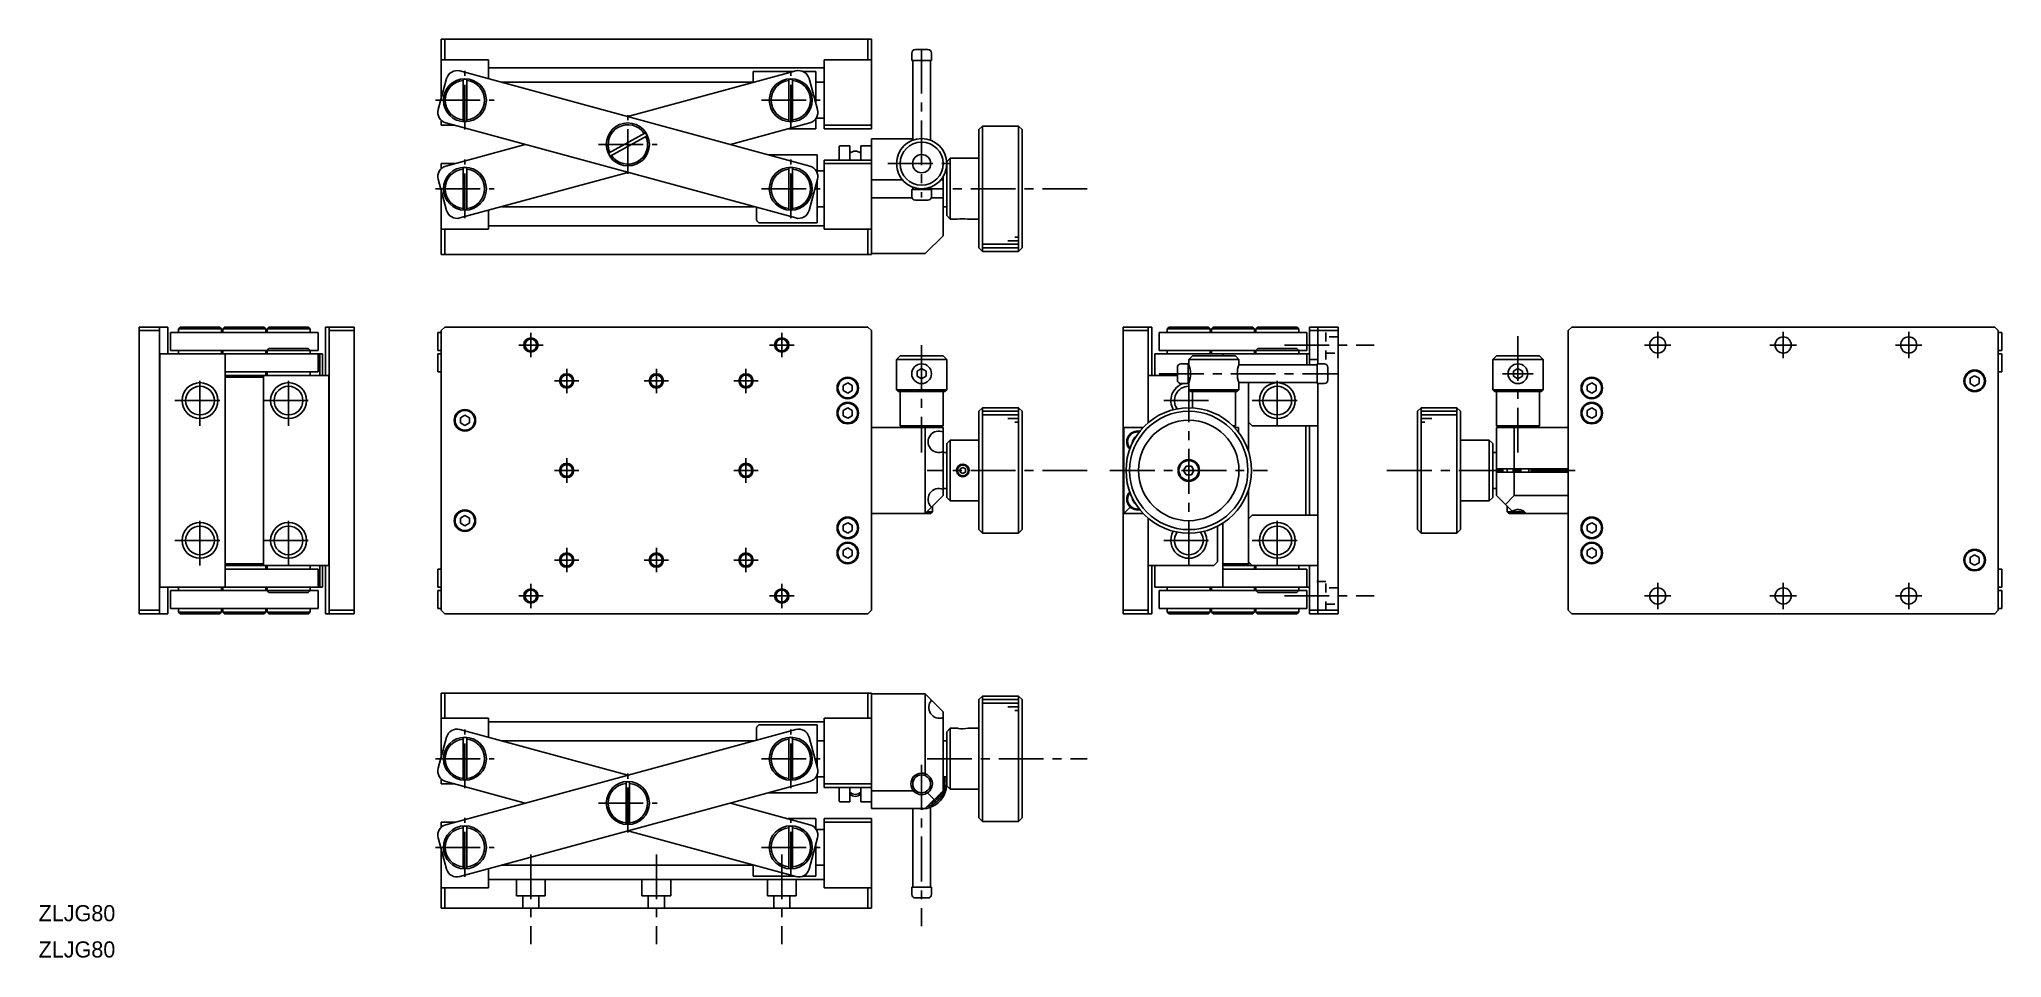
# Model space of a CAD drawing. Extents: x -145 to 402, y 7 to 263.
import ezdxf

# ---------------------------------------------------------------- set-up
doc = ezdxf.new("R2010")
doc.units = 0
doc.header["$LTSCALE"] = 10
for name, pattern in [('CENTER', [2, 1.25, -0.25, 0.25, -0.25]), ('DASHED', [3.5, 2, -1.5]), ('DOT', [0.5, 0.25, -0.25])]:
    doc.linetypes.add(name, pattern=pattern)
doc.layers.get('0').update_dxf_attribs({"linetype": 'CONTINUOUS'})
doc.layers.add('1', color=7, linetype='CONTINUOUS')
doc.layers.add('CENTER', color=1, linetype='CENTER')
doc.styles.get("Standard").update_dxf_attribs({"font": 'FGP教科書体NT-M'})

msp = doc.modelspace()

# ---------------------------------------------------------------- texts
at = {"layer": '1', "color": 7}
for p in [(-145.138667, 16.996875), (-145.138667, 6.886868)]:
    msp.add_text('ZLJG80', height=4.5, dxfattribs=at).set_placement(p)

# ---------------------------------------------------------------- blocks, each defined once
blk = doc.blocks.new('AID1622')
at = {"layer": '1', "color": 9, "linetype": 'DOT'}
for p, q in [((211.689674, 181.728476), (209.389674, 181.728476)), ((213.889674, 173.728476), (213.889674, 181.728476)), ((217.389674, 179.978476), (213.889674, 179.978476)), ((213.889674, 175.478476), (217.389674, 175.478476)), ((209.389674, 173.728476), (213.889674, 173.728476)), ((213.889674, 111.728476), (209.389674, 111.728476)), ((213.889674, 103.728476), (213.889674, 111.728476)), ((217.389674, 109.978476), (213.889674, 109.978476)), ((213.889674, 105.478476), (217.389674, 105.478476)), ((209.389674, 103.728476), (211.689674, 103.728476))]:
    blk.add_line(p, q, dxfattribs=at)

# ---------------------------------------------------------------- linework, layer by layer
at = {"color": 7, "linetype": 'CONTINUOUS'}
for p, q in [((-32.821806, 263.008617), (87.178194, 263.008617)), ((87.178194, 263.008617), (87.178194, 238.008617)), ((-19.621806, 257.308617), (-32.821806, 257.308617)), ((-19.621806, 251.987227), (-19.621806, 257.308617)), ((87.178194, 257.308617), (73.978194, 257.308617)), ((73.978194, 238.008617), (73.978194, 257.308617)), ((99.428194, 260.12829), (102.928194, 260.12829)), ((-33.674316, 243.370418), (-31.314444, 252.05552)), ((-27.632785, 254.163931), (70.026365, 227.628474)), ((-26.721806, 251.902738), (-26.721806, 240.114495)), ((-25.721806, 240.114495), (-25.721806, 251.902738)), ((19.230221, 241.430575), (66.093243, 254.16393)), ((64.182264, 240.114495), (64.182264, 251.902738)), ((65.182264, 240.114495), (65.182264, 251.902738)), ((66.093244, 213.153303), (-31.565906, 239.68876)), ((24.156552, 236.933064), (13.822722, 231.260796)), ((24.637733, 236.056443), (14.303903, 230.384175)), ((70.026364, 239.68876), (47.833468, 233.658617)), ((63.842889, 238.008617), (71.682264, 238.008617)), ((-31.565906, 227.628474), (-9.37301, 233.658617)), ((72.082264, 230.808617), (58.322399, 230.808617)), ((78.178194, 229.308617), (78.178194, 233.008617)), ((81.178194, 229.308617), (81.178194, 233.308617)), ((84.178194, 229.308617), (84.178194, 233.308617)), ((87.178194, 235.208617), (87.178194, 203.008617)), ((19.230229, 225.886687), (-27.632785, 213.153304)), ((-26.721806, 215.414495), (-26.721806, 227.202738)), ((-25.721806, 215.414495), (-25.721806, 227.202738)), ((64.182264, 227.202738), (64.182264, 215.414495)), ((65.182264, 215.414495), (65.182264, 227.202738)), ((73.978194, 229.308617), (73.978194, 210.008617)), ((107.178194, 224.703065), (107.178194, 208.208617)), ((108.178194, 213.808617), (108.178194, 228.808617)), ((-31.314443, 215.261713), (-33.674316, 223.946815)), ((-19.621806, 215.330007), (-19.621806, 210.008617)), ((-16.020201, 216.308617), (54.480659, 216.308617)), ((-32.821806, 210.008617), (-19.621806, 210.008617)), ((73.978194, 210.008617), (87.178194, 210.008617)), ((87.178194, 203.008617), (-32.821806, 203.008617)), ((-109.110755, 182.728476), (-117.110755, 182.728476)), ((-117.110755, 102.728476), (-117.110755, 182.728476)), ((-111.410755, 182.728476), (-111.410755, 102.728476)), ((-108.371034, 181.228476), (-67.150475, 181.228476)), ((-82.260755, 182.728476), (-93.260755, 182.728476)), ((-65.110755, 182.728476), (-57.110755, 182.728476)), ((-64.110755, 102.728476), (-64.110755, 182.728476)), ((-57.110755, 182.728476), (-57.110755, 102.728476)), ((-33.779282, 181.228476), (-32.821806, 181.228476)), ((165.389674, 182.728476), (157.389674, 182.728476)), ((157.389674, 102.728476), (157.389674, 182.728476)), ((164.389674, 182.728476), (164.389674, 156.09111)), ((167.429395, 181.228476), (208.649953, 181.228476)), ((194.039674, 182.228476), (182.039674, 182.228476)), ((182.539674, 182.728476), (193.539674, 182.728476)), ((209.389674, 182.728476), (217.389674, 182.728476)), ((211.689674, 172.478476), (211.689674, 182.728476)), ((217.389674, 182.728476), (217.389674, 102.728476)), ((401.501144, 181.228476), (402.45862, 181.228476)), ((-65.910755, 175.228476), (-111.410755, 175.228476)), ((-67.150475, 176.228476), (-108.371034, 176.228476)), ((-33.779282, 175.228476), (-32.821806, 175.228476)), ((209.389674, 175.228476), (166.189674, 175.228476)), ((166.189674, 169.228476), (166.189674, 175.228476)), ((208.649953, 176.228476), (167.429395, 176.228476)), ((402.45862, 176.228476), (401.501144, 176.228476)), ((401.501144, 175.228476), (402.458621, 175.228476)), ((-67.150475, 170.228476), (-93.110755, 170.228476)), ((-32.821806, 170.228476), (-33.779282, 170.228476)), ((175.509347, 166.978476), (175.509347, 172.478476)), ((189.671625, 172.228504), (189.689674, 172.278476)), ((-93.110755, 169.228476), (-64.110755, 169.228476)), ((192.389674, 167.228476), (192.389674, 147.959155)), ((211.689674, 102.728476), (211.689674, 166.978476)), ((117.178194, 126.228476), (117.178194, 159.228476)), ((239.501144, 159.228476), (239.501144, 126.228476)), ((240.501144, 160.228476), (240.501144, 125.228476)), ((250.501144, 125.228476), (250.501144, 160.228476)), ((251.501144, 159.228476), (251.501144, 126.228476)), ((87.178194, 154.728476), (107.178194, 154.728476)), ((107.178194, 135.728476), (107.178194, 154.728476)), ((162.951935, 154.728476), (157.589674, 154.728476)), ((261.501144, 154.728476), (281.501144, 154.728476)), ((261.501144, 135.728476), (261.501144, 154.728476)), ((108.178194, 135.228476), (108.178194, 150.228476)), ((259.501144, 134.228476), (259.501144, 151.228476)), ((260.501144, 150.228476), (260.501144, 135.228476)), ((112.678194, 143.594501), (111.928194, 143.161489)), ((113.428194, 143.161489), (112.678194, 143.594501)), ((113.428194, 142.295463), (113.428194, 143.161489)), ((177.13305, 142.728476), (176.411362, 143.978476)), ((176.411362, 141.478476), (177.13305, 142.728476)), ((281.501144, 143.228476), (261.501144, 143.228476)), ((192.389674, 116.228476), (192.389674, 137.497797)), ((261.501144, 142.228476), (281.501144, 142.228476)), ((107.178194, 135.728476), (102.178194, 130.728476)), ((261.501144, 135.728476), (265.878107, 131.351513)), ((103.678194, 130.728476), (87.178194, 130.728476)), ((164.389674, 129.365841), (164.389674, 102.728476)), ((281.501144, 130.728476), (265.001144, 130.728476)), ((-64.110755, 116.228476), (-93.110755, 116.228476)), ((-93.110755, 115.228476), (-67.150475, 115.228476)), ((-33.779282, 115.228476), (-32.821806, 115.228476)), ((166.189674, 110.228476), (166.189674, 116.228476)), ((211.689674, 116.228476), (185.189674, 116.228476)), ((208.649953, 115.228476), (185.189674, 115.228476)), ((-111.410755, 110.228476), (-65.910755, 110.228476)), ((-32.821806, 110.228476), (-33.779282, 110.228476)), ((166.189674, 110.228476), (209.389674, 110.228476)), ((402.458621, 110.228476), (401.501144, 110.228476)), ((-108.371034, 109.228476), (-67.150475, 109.228476)), ((-67.150475, 104.228476), (-108.371034, 104.228476)), ((-33.779282, 109.228476), (-32.821806, 109.228476)), ((167.429395, 109.228476), (208.649953, 109.228476)), ((208.649953, 104.228476), (167.429395, 104.228476)), ((401.501144, 109.228476), (402.458621, 109.228476)), ((402.458621, 104.228476), (401.501144, 104.228476)), ((-109.110755, 102.728476), (-117.110755, 102.728476)), ((-65.110755, 102.728476), (-57.110755, 102.728476)), ((165.389674, 102.728476), (157.389674, 102.728476)), ((209.389674, 102.728476), (217.389674, 102.728476)), ((-32.821806, 80.618332), (87.178194, 80.618332)), ((87.178194, 80.618332), (87.178194, 48.418332)), ((102.178194, 80.418332), (107.178194, 75.418332)), ((102.178194, 57.60962), (102.178194, 80.418332)), ((-19.621806, 73.618332), (-32.821806, 73.618332)), ((-19.621806, 73.618332), (-19.621806, 68.296942)), ((72.082264, 71.818332), (55.808145, 71.818332)), ((87.178194, 73.618332), (73.978194, 73.618332)), ((73.978194, 54.318332), (73.978194, 73.618332)), ((107.178194, 53.418332), (107.178194, 75.418332)), ((-31.314444, 68.365236), (-33.674316, 59.680133)), ((66.093243, 70.473645), (-31.565906, 43.938189)), ((19.230229, 57.740261), (-27.632785, 70.473646)), ((-26.721806, 56.424211), (-26.721806, 68.212453)), ((-25.721806, 56.424211), (-25.721806, 68.212453)), ((54.480659, 67.318332), (-16.020201, 67.318332)), ((64.182264, 68.212453), (64.182264, 56.424211)), ((65.182264, 56.424211), (65.182264, 68.212453)), ((72.134774, 59.680133), (69.774902, 68.365236)), ((-31.565906, 55.998475), (-9.37301, 49.968332)), ((-27.632785, 29.463019), (70.026364, 55.998475)), ((18.730229, 44.074211), (18.730229, 55.862453)), ((19.730229, 44.074211), (19.730229, 55.862453)), ((70.026364, 43.938189), (47.833468, 49.968332)), ((87.178194, 53.418332), (99.553386, 53.418332)), ((102.178194, 48.418332), (107.178194, 53.418332)), ((73.978194, 45.618332), (73.978194, 26.318332)), ((87.178194, 45.618332), (87.178194, 20.618332)), ((-33.674316, 40.256531), (-31.314444, 31.571428)), ((-26.721806, 31.724211), (-26.721806, 43.512453)), ((-25.721806, 31.724211), (-25.721806, 43.512453)), ((19.230229, 42.196403), (66.093243, 29.463019)), ((64.182264, 31.724211), (64.182264, 43.512453)), ((65.182264, 31.724211), (65.182264, 43.512453)), ((69.774902, 31.571428), (72.134774, 40.256531)), ((-19.621806, 31.639722), (-19.621806, 26.318332)), ((54.182264, 29.618332), (65.521639, 29.618332)), ((68.102132, 29.618332), (71.682264, 29.618332)), ((-32.821806, 26.318332), (-19.621806, 26.318332)), ((73.978194, 26.318332), (87.178194, 26.318332)), ((87.178194, 20.618332), (-32.821806, 20.618332))]:
    msp.add_line(p, q, dxfattribs=at)
at = {"color": 3, "linetype": 'CONTINUOUS'}
for p, q in [((113.934043, 212.848287), (114.178189, 212.808617)), ((118.178194, 205.808617), (128.178194, 205.808617)), ((118.178194, 204.808617), (128.178194, 204.808617)), ((125.178194, 206.808617), (128.178194, 206.808617)), ((127.178194, 207.808617), (128.178194, 207.808617)), ((128.178194, 159.228476), (118.178194, 159.228476)), ((250.501144, 159.228476), (240.501144, 159.228476)), ((128.178194, 158.228476), (118.178194, 158.228476)), ((128.178194, 157.228476), (125.178194, 157.228476)), ((128.178194, 156.228476), (127.178194, 156.228476)), ((250.501144, 158.228476), (240.501144, 158.228476)), ((243.501144, 157.228476), (240.501144, 157.228476)), ((241.501144, 156.228476), (240.501144, 156.228476)), ((128.178194, 78.818332), (118.178194, 78.818332)), ((128.178194, 77.818332), (118.178194, 77.818332)), ((128.178194, 76.818332), (125.178194, 76.818332)), ((128.178194, 75.818332), (127.178194, 75.818332))]:
    msp.add_line(p, q, dxfattribs=at)
at = {"color": 3, "linetype": 'DASHED'}
for p, q in [((-11.821806, 28.618332), (-11.821806, 24.118332)), ((-3.821806, 24.118332), (-3.821806, 28.618332)), ((23.178194, 28.618332), (23.178194, 24.118332)), ((31.178194, 24.118332), (31.178194, 28.618332)), ((58.178194, 28.618332), (58.178194, 24.118332)), ((66.178194, 24.118332), (66.178194, 28.618332)), ((-11.821806, 24.118332), (-7.821806, 24.118332)), ((-10.071806, 24.118332), (-10.071806, 20.618332)), ((-7.821806, 24.118332), (-3.821806, 24.118332)), ((-5.571806, 20.618332), (-5.571806, 24.118332)), ((23.178194, 24.118332), (27.178194, 24.118332)), ((24.928194, 24.118332), (24.928194, 20.618332)), ((27.178194, 24.118332), (31.178194, 24.118332)), ((29.428194, 20.618332), (29.428194, 24.118332)), ((58.178194, 24.118332), (62.178194, 24.118332)), ((59.928194, 24.118332), (59.928194, 20.618332)), ((62.178194, 24.118332), (66.178194, 24.118332)), ((64.428194, 20.618332), (64.428194, 24.118332))]:
    msp.add_line(p, q, dxfattribs=at)
at = {"color": 3, "linetype": 'CONTINUOUS'}
for centre, radius in [((-7.821806, 177.728476), 2), ((62.178194, 177.728476), 2), ((2.178194, 167.728476), 2), ((27.178194, 167.728476), 2), ((52.178194, 167.728476), 2), ((2.178194, 142.728476), 2), ((52.178194, 142.728476), 2), ((2.178194, 117.728476), 2), ((27.178194, 117.728476), 2), ((52.178194, 117.728476), 2), ((-7.821806, 107.728476), 2), ((62.178194, 107.728476), 2), ((101.178194, 55.318332), 2.5)]:
    msp.add_circle(centre, radius, dxfattribs=at)
at = {"color": 7, "linetype": 'CONTINUOUS'}
for centre, radius in [((101.178194, 169.728476), 2.75), ((267.501144, 169.728476), 2.75), ((200.389674, 162.228476), 5), ((101.178194, 55.318332), 2.5)]:
    msp.add_circle(centre, radius, dxfattribs=at)
for centre, radius, start, end in [((82.678194, 229.541333), 2.25, 48.189685, 131.810315), ((105.978194, 150.728476), 3, 66.421822, 293.578178), ((161.389674, 150.728476), 2.75, 80.352783, 221.198378), ((112.678418, 142.728695), 1.750219, 178.494069, 269.99143), ((112.678193, 142.728439), 1.75, 358.48653, 178.48408), ((112.67796, 142.728716), 1.75024, 270.008929, 358.476183), ((105.978194, 134.728476), 3, 66.421822, 227.70195), ((161.389674, 134.728476), 3, 136.234031, 282.214808), ((175.689674, 123.228476), 4, 144.765582, 35.234418), ((106.178194, 76.618332), 3, 137.70195, 289.471221), ((101.178194, 55.318332), 3, 233.130102, 60), ((101.178194, 55.318332), 7, 260.303679, 16.60155)]:
    msp.add_arc(centre, radius, start, end, dxfattribs=at)
at = {"color": 3, "linetype": 'CONTINUOUS'}
for centre, radius, start, end in [((112.676625, 204.457306), 8.484673, 81.477438, 100.172005), ((112.678418, 142.728695), 1.500219, 178.494069, 269.99143), ((112.678193, 142.728439), 1.5, 358.48653, 178.48408), ((112.67796, 142.728716), 1.50024, 270.008929, 358.476183), ((112.67978, 79.168658), 8.4837, 261.48019, 280.173068), ((101.178194, 55.318332), 3, 60, 233.130102), ((101.178194, 55.318332), 3, 300.631733, 302.752676)]:
    msp.add_arc(centre, radius, start, end, dxfattribs=at)
at = {"color": 3, "linetype": 'DASHED'}
msp.add_arc((267.501144, 128.828476), 2.999995, 39.296559, 122.752655, dxfattribs=at)
at = {"layer": '1', "color": 7, "linetype": 'CONTINUOUS'}
for p, q in [((-32.821806, 257.308617), (-32.821806, 263.008617)), ((-31.821806, 263.008617), (-31.821806, 257.308617)), ((86.178194, 257.308617), (86.178194, 263.008617)), ((98.428194, 259.12829), (98.428194, 257.12829)), ((103.928194, 257.12829), (103.928194, 259.12829)), ((-32.821806, 257.208617), (-32.821806, 246.507934)), ((-25.721806, 251.902738), (-26.721806, 251.902738)), ((-19.621806, 255.008617), (73.978194, 255.008617)), ((54.182264, 254.008617), (65.521639, 254.008617)), ((54.182264, 250.927538), (54.182264, 254.008617)), ((65.182264, 251.902738), (64.182264, 251.902738)), ((68.102132, 254.008617), (71.682264, 254.008617)), ((69.774902, 252.05552), (72.134774, 243.370418)), ((71.682264, 245.035803), (71.682264, 254.008617)), ((98.428194, 257.12829), (103.928194, 257.12829)), ((98.678194, 257.12829), (98.678194, 234.846965)), ((103.678194, 234.846965), (103.678194, 257.12829)), ((54.182264, 251.008617), (-16.020201, 251.008617)), ((73.978194, 251.008617), (71.682264, 251.008617)), ((71.792938, 241.008617), (73.978194, 241.008617)), ((-32.821806, 240.386501), (-32.821806, 239.008617)), ((-29.062758, 239.008617), (-32.821806, 239.008617)), ((-26.721806, 240.114495), (-25.721806, 240.114495)), ((24.637733, 236.056443), (24.156552, 236.933064)), ((64.182264, 240.114495), (65.182264, 240.114495)), ((71.682264, 238.008617), (71.682264, 240.841934)), ((73.978194, 239.008617), (87.178194, 239.008617)), ((87.178194, 238.008617), (73.978194, 238.008617)), ((118.178194, 238.808617), (117.178194, 237.808617)), ((117.178194, 204.808617), (117.178194, 237.808617)), ((118.178194, 238.808617), (118.178194, 203.808617)), ((128.178194, 238.808617), (118.178194, 238.808617)), ((128.178194, 203.808617), (128.178194, 238.808617)), ((129.178194, 237.808617), (128.178194, 238.808617)), ((129.178194, 237.808617), (129.178194, 204.808617)), ((13.822725, 231.260791), (14.303906, 230.384169)), ((72.082264, 230.808617), (72.082264, 225.692636)), ((81.178194, 233.308617), (78.478194, 233.308617)), ((86.878194, 233.308617), (84.178194, 233.308617)), ((98.678194, 235.208617), (87.178194, 235.208617)), ((-32.821806, 228.308617), (-32.821806, 226.930733)), ((-29.062758, 228.308617), (-32.821806, 228.308617)), ((-25.721806, 227.202738), (-26.721806, 227.202738)), ((65.182264, 227.202738), (64.182264, 227.202738)), ((73.978194, 226.308617), (72.082264, 226.308617)), ((73.978194, 229.308617), (87.178194, 229.308617)), ((87.178194, 228.308617), (73.978194, 228.308617)), ((98.678194, 228.811111), (98.678194, 227.806123)), ((103.678194, 227.806123), (103.678194, 228.811111)), ((108.178194, 226.308617), (107.886398, 226.308617)), ((109.178194, 229.808617), (108.178194, 228.808617)), ((109.178194, 229.808617), (109.178194, 212.808617)), ((117.178194, 229.808617), (109.178194, 229.808617)), ((-32.821806, 220.8093), (-32.821806, 210.108617)), ((72.134774, 223.946815), (69.774902, 215.261713)), ((72.082264, 223.753561), (72.082264, 211.808617)), ((87.178194, 223.808617), (95.816291, 223.808617)), ((103.928194, 221.12829), (98.428194, 221.12829)), ((98.428194, 221.12829), (98.428194, 219.12829)), ((98.678194, 221.770268), (98.678194, 221.12829)), ((103.678194, 221.12829), (103.678194, 221.770268)), ((103.928194, 219.12829), (103.928194, 221.12829)), ((106.540097, 223.808617), (107.178194, 223.808617)), ((-26.721806, 215.414495), (-25.721806, 215.414495)), ((55.082264, 216.145152), (55.082264, 212.542774)), ((64.182264, 215.414495), (65.182264, 215.414495)), ((72.082264, 216.308617), (73.978194, 216.308617)), ((87.178194, 218.808617), (98.480666, 218.808617)), ((102.928194, 218.12829), (99.428194, 218.12829)), ((103.875722, 218.808617), (107.178194, 218.808617)), ((107.178194, 216.308617), (108.178194, 216.308617)), ((108.178194, 213.808617), (109.178194, 212.808617)), ((-32.821806, 203.008617), (-32.821806, 210.008617)), ((-31.821806, 210.008617), (-31.821806, 203.008617)), ((73.978194, 211.008617), (-19.621806, 211.008617)), ((72.082264, 211.808617), (55.808145, 211.808617)), ((86.178194, 203.008617), (86.178194, 210.008617)), ((102.178194, 203.208617), (107.178194, 208.208617)), ((109.178194, 212.808617), (111.178199, 212.808617)), ((114.178189, 212.808617), (117.178194, 212.808617)), ((102.178194, 203.208617), (87.178194, 203.208617)), ((117.178194, 204.808617), (118.178194, 203.808617)), ((118.178194, 203.808617), (128.178194, 203.808617)), ((128.178194, 203.808617), (129.178194, 204.808617)), ((-111.410755, 181.728476), (-117.110755, 181.728476)), ((-109.110755, 182.728476), (-109.110755, 175.228476)), ((-108.371034, 181.228476), (-108.371034, 176.228476)), ((-106.022498, 182.316732), (-106.110755, 182.228476)), ((-94.110755, 182.228476), (-106.110755, 182.228476)), ((-106.110755, 182.228476), (-106.110755, 181.228476)), ((-106.022507, 182.316723), (-106.004876, 182.313185)), ((-106.004876, 182.313185), (-105.58798, 182.728476)), ((-105.58798, 182.728476), (-94.633529, 182.728476)), ((-94.633529, 182.728476), (-94.216633, 182.313185)), ((-94.216633, 182.313185), (-94.199002, 182.316723)), ((-94.110755, 182.228476), (-94.199011, 182.316732)), ((-94.110755, 181.228476), (-94.110755, 182.228476)), ((-93.260755, 182.728476), (-93.760755, 182.228476)), ((-81.760755, 182.228476), (-93.760755, 182.228476)), ((-93.760755, 182.228476), (-93.760755, 181.228476)), ((-85.563531, 182.728476), (-85.362928, 182.313185)), ((-85.362928, 182.313185), (-84.486307, 182.313185)), ((-84.686909, 182.728476), (-84.486307, 182.313185)), ((-81.760755, 182.228476), (-82.260755, 182.728476)), ((-81.760755, 181.228476), (-81.760755, 182.228476)), ((-81.322498, 182.316732), (-81.410755, 182.228476)), ((-69.410755, 182.228476), (-81.410755, 182.228476)), ((-81.410755, 182.228476), (-81.410755, 181.228476)), ((-81.322507, 182.316723), (-81.304876, 182.313185)), ((-81.304876, 182.313185), (-80.88798, 182.728476)), ((-80.88798, 182.728476), (-69.933529, 182.728476)), ((-69.933529, 182.728476), (-69.516633, 182.313185)), ((-69.516633, 182.313185), (-69.499002, 182.316723)), ((-69.410755, 182.228476), (-69.499011, 182.316732)), ((-69.410755, 181.228476), (-69.410755, 182.228476)), ((-67.150475, 176.228476), (-67.150475, 181.228476)), ((-65.110755, 182.728476), (-65.110755, 169.228476)), ((-57.110755, 181.728476), (-64.110755, 181.728476)), ((-33.779282, 181.228476), (-33.779282, 176.228476)), ((-31.821806, 182.728476), (-32.821806, 181.728476)), ((-32.821806, 181.728476), (-32.821806, 103.728476)), ((86.178194, 182.728476), (-31.821806, 182.728476)), ((87.178194, 181.728476), (86.178194, 182.728476)), ((87.178194, 103.728476), (87.178194, 181.728476)), ((164.389674, 181.728476), (157.389674, 181.728476)), ((165.389674, 169.228476), (165.389674, 182.728476)), ((167.429395, 181.228476), (167.429395, 176.228476)), ((169.777931, 182.316732), (169.689674, 182.228476)), ((181.689674, 182.228476), (169.689674, 182.228476)), ((169.689674, 182.228476), (169.689674, 181.228476)), ((169.777921, 182.316723), (169.795553, 182.313185)), ((170.212448, 182.728476), (169.795553, 182.313185)), ((170.212448, 182.728476), (181.1669, 182.728476)), ((181.583795, 182.313185), (181.1669, 182.728476)), ((181.583795, 182.313185), (181.601426, 182.316723)), ((181.689674, 182.228476), (181.601417, 182.316732)), ((181.689674, 181.228476), (181.689674, 182.228476)), ((182.539674, 182.728476), (182.039674, 182.228476)), ((182.039674, 182.228476), (182.039674, 181.228476)), ((190.4375, 182.313185), (190.236898, 182.728476)), ((190.4375, 182.313185), (191.314122, 182.313185)), ((191.314122, 182.313185), (191.113519, 182.728476)), ((194.039674, 182.228476), (193.539674, 182.728476)), ((194.039674, 181.228476), (194.039674, 182.228476)), ((194.477931, 182.316732), (194.389674, 182.228476)), ((206.389674, 182.228476), (194.389674, 182.228476)), ((194.389674, 182.228476), (194.389674, 181.228476)), ((194.477921, 182.316723), (194.495553, 182.313185)), ((194.912448, 182.728476), (194.495553, 182.313185)), ((194.912448, 182.728476), (205.8669, 182.728476)), ((206.283795, 182.313185), (205.8669, 182.728476)), ((206.283795, 182.313185), (206.301426, 182.316723)), ((206.389674, 182.228476), (206.301417, 182.316732)), ((206.389674, 181.228476), (206.389674, 182.228476)), ((208.649953, 176.228476), (208.649953, 181.228476)), ((209.389674, 172.228476), (209.389674, 182.728476)), ((217.389674, 181.728476), (211.689674, 181.728476)), ((282.501144, 182.728476), (281.501144, 181.728476)), ((281.501144, 181.728476), (281.501144, 103.728476)), ((400.501144, 182.728476), (282.501144, 182.728476)), ((401.501144, 181.728476), (400.501144, 182.728476)), ((401.501144, 103.728476), (401.501144, 181.728476)), ((402.45862, 176.228476), (402.45862, 181.228476)), ((-111.310755, 110.228476), (-111.310755, 175.228476)), ((-106.110755, 176.228476), (-106.110755, 175.228476)), ((-94.110755, 175.228476), (-94.110755, 176.228476)), ((-93.760755, 176.228476), (-93.760755, 175.228476)), ((-93.110755, 175.228476), (-93.110755, 110.228476)), ((-81.760755, 175.228476), (-81.760755, 176.228476)), ((-81.322498, 176.316732), (-81.410755, 176.228476)), ((-81.410755, 176.228476), (-81.410755, 175.228476)), ((-81.322507, 176.316723), (-81.304876, 176.313185)), ((-81.304876, 176.313185), (-80.88798, 176.728476)), ((-80.88798, 176.728476), (-69.933529, 176.728476)), ((-69.933529, 176.728476), (-69.516633, 176.313185)), ((-69.516633, 176.313185), (-69.499002, 176.316723)), ((-69.410755, 176.228476), (-69.499011, 176.316732)), ((-69.410755, 175.228476), (-69.410755, 176.228476)), ((-67.150475, 170.228476), (-67.150475, 175.228476)), ((-66.644912, 175.228476), (-66.644912, 169.228476)), ((-65.910755, 169.228476), (-65.910755, 175.228476)), ((-32.821806, 176.228476), (-33.779282, 176.228476)), ((-33.779282, 175.228476), (-33.779282, 170.228476)), ((169.689674, 176.228476), (169.689674, 175.228476)), ((181.689674, 175.228476), (181.689674, 176.228476)), ((182.039674, 176.228476), (182.039674, 175.228476)), ((185.189674, 174.728476), (185.189674, 175.228476)), ((194.039674, 175.228476), (194.039674, 176.228476)), ((194.477931, 176.316732), (194.389674, 176.228476)), ((194.389674, 176.228476), (194.389674, 175.228476)), ((194.477921, 176.316723), (194.495553, 176.313185)), ((194.912448, 176.728476), (194.495553, 176.313185)), ((194.912448, 176.728476), (205.8669, 176.728476)), ((206.283795, 176.313185), (205.8669, 176.728476)), ((206.283795, 176.313185), (206.301426, 176.316723)), ((206.389674, 176.228476), (206.301417, 176.316732)), ((206.389674, 175.228476), (206.389674, 176.228476)), ((208.649953, 172.228476), (208.649953, 175.228476)), ((402.458621, 170.228476), (402.458621, 175.228476)), ((-81.760755, 169.228476), (-81.760755, 170.228476)), ((-81.410755, 170.228476), (-81.410755, 169.228476)), ((-69.410755, 169.228476), (-69.410755, 170.228476)), ((95.178194, 174.728476), (94.178194, 173.728476)), ((108.178194, 173.728476), (94.178194, 173.728476)), ((94.178194, 173.728476), (94.178194, 165.228476)), ((95.178194, 174.728476), (107.178194, 174.728476)), ((99.928194, 170.450164), (101.178194, 171.171851)), ((99.928194, 169.006788), (99.928194, 170.450164)), ((101.178194, 171.171851), (102.428194, 170.450164)), ((102.428194, 170.450164), (102.428194, 169.006788)), ((108.178194, 173.728476), (107.178194, 174.728476)), ((108.178194, 165.228476), (108.178194, 173.728476)), ((172.509347, 167.978476), (172.509347, 171.478476)), ((175.509347, 172.478476), (173.509347, 172.478476)), ((175.707733, 172.228476), (175.509347, 172.228476)), ((176.689674, 174.728476), (175.689674, 173.728476)), ((189.689674, 173.728476), (175.689674, 173.728476)), ((175.689674, 173.728476), (175.689674, 172.27841)), ((175.689674, 172.278476), (175.707727, 172.228494)), ((176.689674, 174.728476), (188.689674, 174.728476)), ((189.689674, 173.728476), (188.689674, 174.728476)), ((211.509347, 172.228476), (189.671615, 172.228476)), ((189.689674, 172.27841), (189.689674, 173.728476)), ((211.509347, 172.478476), (211.509347, 166.978476)), ((213.509347, 172.478476), (211.509347, 172.478476)), ((214.509347, 171.478476), (214.509347, 167.978476)), ((261.501144, 174.728476), (260.501144, 173.728476)), ((274.501144, 173.728476), (260.501144, 173.728476)), ((260.501144, 173.728476), (260.501144, 165.228476)), ((261.501144, 174.728476), (273.501144, 174.728476)), ((266.251144, 170.450164), (267.501144, 171.171851)), ((266.251144, 169.006788), (266.251144, 170.450164)), ((267.501144, 171.171851), (268.751144, 170.450164)), ((268.751144, 170.450164), (268.751144, 169.006788)), ((274.501144, 173.728476), (273.501144, 174.728476)), ((274.501144, 165.228476), (274.501144, 173.728476)), ((402.458621, 170.228476), (401.501144, 170.228476)), ((-82.410755, 168.728476), (-93.110755, 168.728476)), ((-82.410755, 116.228476), (-82.410755, 169.228476)), ((-64.210755, 169.228476), (-64.210755, 116.228476)), ((79.328194, 166.450164), (80.578194, 167.171851)), ((79.328194, 165.006788), (79.328194, 166.450164)), ((80.578194, 164.2851), (79.328194, 165.006788)), ((80.578194, 167.171851), (81.828194, 166.450164)), ((81.828194, 165.006788), (80.578194, 164.2851)), ((81.828194, 166.450164), (81.828194, 165.006788)), ((94.178194, 165.228476), (108.178194, 165.228476)), ((94.178194, 165.228476), (94.678194, 164.728476)), ((107.678194, 164.728476), (94.678194, 164.728476)), ((95.178194, 164.728476), (95.178194, 155.228476)), ((101.178194, 168.2851), (99.928194, 169.006788)), ((102.428194, 169.006788), (101.178194, 168.2851)), ((107.178194, 155.228476), (107.178194, 164.728476)), ((107.678194, 164.728476), (108.178194, 165.228476)), ((172.509347, 169.228476), (164.389674, 169.228476)), ((173.509347, 166.978476), (175.509347, 166.978476)), ((175.509347, 167.228476), (175.707725, 167.228476)), ((175.70443, 167.219266), (175.689674, 167.178476)), ((175.689674, 167.178476), (175.689674, 165.228476)), ((175.689674, 165.228476), (189.689674, 165.228476)), ((175.689674, 165.228476), (176.189674, 164.728476)), ((189.189674, 164.728476), (176.189674, 164.728476)), ((176.689674, 164.728476), (176.689674, 160.199881)), ((188.689674, 155.228476), (188.689674, 164.728476)), ((189.189674, 164.728476), (189.689674, 165.228476)), ((189.671623, 167.228476), (211.509347, 167.228476)), ((189.689674, 167.178476), (189.671684, 167.228282)), ((189.689674, 165.228476), (189.689674, 167.178476)), ((211.509347, 166.978476), (213.509347, 166.978476)), ((260.501144, 165.228476), (274.501144, 165.228476)), ((260.501144, 165.228476), (261.001144, 164.728476)), ((274.001144, 164.728476), (261.001144, 164.728476)), ((261.501144, 164.728476), (261.501144, 155.228476)), ((267.501144, 168.2851), (266.251144, 169.006788)), ((268.751144, 169.006788), (267.501144, 168.2851)), ((273.501144, 155.228476), (273.501144, 164.728476)), ((274.001144, 164.728476), (274.501144, 165.228476)), ((286.851144, 166.450164), (288.101144, 167.171851)), ((286.851144, 165.006788), (286.851144, 166.450164)), ((288.101144, 164.2851), (286.851144, 165.006788)), ((288.101144, 167.171851), (289.351144, 166.450164)), ((289.351144, 165.006788), (288.101144, 164.2851)), ((289.351144, 166.450164), (289.351144, 165.006788)), ((393.651144, 168.450164), (394.901144, 169.171851)), ((393.651144, 167.006788), (393.651144, 168.450164)), ((394.901144, 166.2851), (393.651144, 167.006788)), ((394.901144, 169.171851), (396.151144, 168.450164)), ((396.151144, 167.006788), (394.901144, 166.2851)), ((396.151144, 168.450164), (396.151144, 167.006788)), ((79.328194, 159.450164), (80.578194, 160.171851)), ((79.328194, 158.006788), (79.328194, 159.450164)), ((80.578194, 160.171851), (81.828194, 159.450164)), ((81.828194, 159.450164), (81.828194, 158.006788)), ((118.178194, 160.228476), (117.178194, 159.228476)), ((118.178194, 160.228476), (118.178194, 125.228476)), ((128.178194, 160.228476), (118.178194, 160.228476)), ((128.178194, 125.228476), (128.178194, 160.228476)), ((129.178194, 159.228476), (128.178194, 160.228476)), ((129.178194, 159.228476), (129.178194, 126.228476)), ((240.501144, 160.228476), (239.501144, 159.228476)), ((250.501144, 160.228476), (240.501144, 160.228476)), ((251.501144, 159.228476), (250.501144, 160.228476)), ((286.851144, 159.450164), (288.101144, 160.171851)), ((286.851144, 158.006788), (286.851144, 159.450164)), ((288.101144, 160.171851), (289.351144, 159.450164)), ((289.351144, 159.450164), (289.351144, 158.006788)), ((-27.471806, 157.450164), (-26.221806, 158.171851)), ((-27.471806, 156.006788), (-27.471806, 157.450164)), ((-26.221806, 155.2851), (-27.471806, 156.006788)), ((-26.221806, 158.171851), (-24.971806, 157.450164)), ((-24.971806, 156.006788), (-26.221806, 155.2851)), ((-24.971806, 157.450164), (-24.971806, 156.006788)), ((80.578194, 157.2851), (79.328194, 158.006788)), ((81.828194, 158.006788), (80.578194, 157.2851)), ((95.178194, 155.228476), (107.178194, 155.228476)), ((95.178194, 155.228476), (95.678194, 154.728476)), ((102.178194, 130.728476), (102.178194, 154.728476)), ((106.678194, 154.728476), (107.178194, 155.228476)), ((157.589674, 130.728476), (157.589674, 154.728476)), ((162.589674, 154.728476), (162.589674, 154.331924)), ((187.937123, 155.228476), (188.689674, 155.228476)), ((188.311517, 154.850319), (188.689674, 155.228476)), ((188.427413, 154.728476), (189.589674, 154.728476)), ((189.589674, 154.728476), (189.589674, 153.360503)), ((192.389674, 156.228476), (193.389674, 155.228476)), ((193.389674, 155.228476), (211.689674, 155.228476)), ((208.389674, 155.228476), (208.389674, 130.228476)), ((209.389674, 130.228476), (209.389674, 155.228476)), ((261.501144, 155.228476), (273.501144, 155.228476)), ((261.501144, 155.228476), (262.001144, 154.728476)), ((266.501144, 154.728476), (266.501144, 143.228476)), ((273.001144, 154.728476), (273.501144, 155.228476)), ((288.101144, 157.2851), (286.851144, 158.006788)), ((289.351144, 158.006788), (288.101144, 157.2851)), ((109.178194, 151.228476), (108.178194, 150.228476)), ((109.178194, 151.228476), (109.178194, 134.228476)), ((117.178194, 151.228476), (109.178194, 151.228476)), ((159.946298, 150.728476), (160.667986, 151.978476)), ((160.041572, 150.563456), (159.946298, 150.728476)), ((160.667986, 151.978476), (160.834119, 151.978476)), ((259.501144, 151.228476), (251.501144, 151.228476)), ((260.501144, 150.228476), (259.501144, 151.228476)), ((108.178194, 147.728476), (107.178194, 147.728476)), ((111.428631, 142.761517), (111.428194, 142.728476)), ((111.928194, 142.295463), (111.928194, 143.161489)), ((174.246298, 142.728476), (174.967986, 143.978476)), ((174.967986, 141.478476), (174.246298, 142.728476)), ((174.967986, 143.978476), (176.411362, 143.978476)), ((261.501144, 147.728476), (260.501144, 147.728476)), ((264.501144, 143.228476), (264.501144, 142.228495)), ((270.501144, 142.228495), (270.501144, 143.228476)), ((107.178194, 137.728476), (108.178194, 137.728476)), ((112.678194, 141.862451), (111.928194, 142.295463)), ((113.428194, 142.295463), (112.678194, 141.862451)), ((176.411362, 141.478476), (174.967986, 141.478476)), ((260.501144, 137.728476), (261.501144, 137.728476)), ((266.501144, 142.228476), (266.501144, 135.728476)), ((104.178194, 131.228476), (104.178194, 132.728451)), ((108.178194, 135.228476), (109.178194, 134.228476)), ((109.178194, 134.228476), (117.178194, 134.228476)), ((159.370712, 132.509514), (157.589674, 130.728476)), ((159.946298, 134.728476), (160.041572, 134.893495)), ((160.667986, 133.478476), (159.946298, 134.728476)), ((160.834119, 133.478476), (160.667986, 133.478476)), ((251.501144, 134.228476), (259.501144, 134.228476)), ((259.501144, 134.228476), (260.501144, 135.228476)), ((266.501144, 135.728476), (264.001144, 133.228476)), ((264.501144, 132.728451), (264.501144, 131.228476)), ((266.501144, 135.728476), (281.501144, 135.728476)), ((-27.471806, 129.450164), (-26.221806, 130.171851)), ((-27.471806, 128.006788), (-27.471806, 129.450164)), ((-26.221806, 127.2851), (-27.471806, 128.006788)), ((-26.221806, 130.171851), (-24.971806, 129.450164)), ((-24.971806, 128.006788), (-26.221806, 127.2851)), ((-24.971806, 129.450164), (-24.971806, 128.006788)), ((79.328194, 127.450164), (80.578194, 128.171851)), ((79.328194, 126.006788), (79.328194, 127.450164)), ((80.578194, 125.2851), (79.328194, 126.006788)), ((80.578194, 128.171851), (81.828194, 127.450164)), ((81.828194, 126.006788), (80.578194, 125.2851)), ((81.828194, 127.450164), (81.828194, 126.006788)), ((102.678194, 131.228476), (104.178194, 131.228476)), ((103.678194, 130.728476), (104.178194, 131.228476)), ((117.178194, 126.228476), (118.178194, 125.228476)), ((128.178194, 125.228476), (129.178194, 126.228476)), ((162.951935, 130.728476), (157.589674, 130.728476)), ((183.689674, 117.228476), (183.689674, 127.164093)), ((185.189674, 110.228476), (185.189674, 128.031537)), ((193.389674, 130.228476), (192.389674, 129.228476)), ((211.689674, 130.228476), (193.389674, 130.228476)), ((239.501144, 126.228476), (240.501144, 125.228476)), ((250.501144, 125.228476), (251.501144, 126.228476)), ((264.501144, 131.228476), (269.301136, 131.228476)), ((264.501144, 131.228476), (265.001144, 130.728476)), ((286.851144, 127.450164), (288.101144, 128.171851)), ((286.851144, 126.006788), (286.851144, 127.450164)), ((288.101144, 125.2851), (286.851144, 126.006788)), ((288.101144, 128.171851), (289.351144, 127.450164)), ((289.351144, 126.006788), (288.101144, 125.2851)), ((289.351144, 127.450164), (289.351144, 126.006788)), ((79.328194, 120.450164), (80.578194, 121.171851)), ((79.328194, 119.006788), (79.328194, 120.450164)), ((80.578194, 121.171851), (81.828194, 120.450164)), ((81.828194, 120.450164), (81.828194, 119.006788)), ((118.178194, 125.228476), (128.178194, 125.228476)), ((240.501144, 125.228476), (250.501144, 125.228476)), ((286.851144, 120.450164), (288.101144, 121.171851)), ((286.851144, 119.006788), (286.851144, 120.450164)), ((288.101144, 121.171851), (289.351144, 120.450164)), ((289.351144, 120.450164), (289.351144, 119.006788)), ((-93.110755, 116.728476), (-82.410755, 116.728476)), ((-81.760755, 115.228476), (-81.760755, 116.228476)), ((-81.410755, 116.228476), (-81.410755, 115.228476)), ((-69.410755, 115.228476), (-69.410755, 116.228476)), ((-67.150475, 110.228476), (-67.150475, 115.228476)), ((-66.644912, 116.228476), (-66.644912, 110.228476)), ((-65.910755, 110.228476), (-65.910755, 116.228476)), ((-65.110755, 116.228476), (-65.110755, 102.728476)), ((-33.779282, 115.228476), (-33.779282, 110.228476)), ((80.578194, 118.2851), (79.328194, 119.006788)), ((81.828194, 119.006788), (80.578194, 118.2851)), ((164.389674, 116.228476), (182.689674, 116.228476)), ((165.389674, 102.728476), (165.389674, 116.228476)), ((182.689674, 116.228476), (183.689674, 117.228476)), ((185.189674, 116.728476), (192.389674, 116.728476)), ((192.389674, 117.228476), (193.389674, 116.228476)), ((194.039674, 115.228476), (194.039674, 116.228476)), ((194.389674, 116.228476), (194.389674, 115.228476)), ((206.389674, 115.228476), (206.389674, 116.228476)), ((208.649953, 110.228476), (208.649953, 115.228476)), ((209.389674, 102.728476), (209.389674, 116.228476)), ((288.101144, 118.2851), (286.851144, 119.006788)), ((289.351144, 119.006788), (288.101144, 118.2851)), ((393.651144, 118.450164), (394.901144, 119.171851)), ((393.651144, 117.006788), (393.651144, 118.450164)), ((394.901144, 116.2851), (393.651144, 117.006788)), ((394.901144, 119.171851), (396.151144, 118.450164)), ((396.151144, 117.006788), (394.901144, 116.2851)), ((396.151144, 118.450164), (396.151144, 117.006788)), ((401.501144, 115.228476), (402.458621, 115.228476)), ((402.458621, 110.228476), (402.458621, 115.228476)), ((-109.110755, 110.228476), (-109.110755, 102.728476)), ((-106.110755, 110.228476), (-106.110755, 109.228476)), ((-94.110755, 109.228476), (-94.110755, 110.228476)), ((-93.760755, 110.228476), (-93.760755, 109.228476)), ((-81.760755, 109.228476), (-81.760755, 110.228476)), ((-81.410755, 110.228476), (-81.410755, 109.228476)), ((-69.410755, 109.228476), (-69.410755, 110.228476)), ((169.689674, 110.228476), (169.689674, 109.228476)), ((181.689674, 109.228476), (181.689674, 110.228476)), ((182.039674, 110.228476), (182.039674, 109.228476)), ((194.039674, 109.228476), (194.039674, 110.228476)), ((194.389674, 110.228476), (194.389674, 109.228476)), ((206.389674, 109.228476), (206.389674, 110.228476)), ((-108.371034, 109.228476), (-108.371034, 104.228476)), ((-106.110755, 104.228476), (-106.110755, 103.228476)), ((-94.110755, 103.228476), (-94.110755, 104.228476)), ((-93.760755, 104.228476), (-93.760755, 103.228476)), ((-81.760755, 103.228476), (-81.760755, 104.228476)), ((-81.410755, 109.228476), (-81.322498, 109.140219)), ((-81.410755, 104.228476), (-81.410755, 103.228476)), ((-81.304876, 109.143767), (-81.322507, 109.140228)), ((-81.304876, 109.143767), (-80.88798, 108.728476)), ((-69.933529, 108.728476), (-80.88798, 108.728476)), ((-69.933529, 108.728476), (-69.516633, 109.143767)), ((-69.499002, 109.140228), (-69.516633, 109.143767)), ((-69.499011, 109.140219), (-69.410755, 109.228476)), ((-69.410755, 103.228476), (-69.410755, 104.228476)), ((-67.150475, 104.228476), (-67.150475, 109.228476)), ((-33.779282, 109.228476), (-33.779282, 104.228476)), ((-32.821806, 104.228476), (-33.779282, 104.228476)), ((167.429395, 109.228476), (167.429395, 104.228476)), ((169.689674, 104.228476), (169.689674, 103.228476)), ((181.689674, 103.228476), (181.689674, 104.228476)), ((182.039674, 104.228476), (182.039674, 103.228476)), ((194.039674, 103.228476), (194.039674, 104.228476)), ((194.389674, 109.228476), (194.477931, 109.140219)), ((194.389674, 104.228476), (194.389674, 103.228476)), ((194.495553, 109.143767), (194.477921, 109.140228)), ((194.912448, 108.728476), (194.495553, 109.143767)), ((205.8669, 108.728476), (194.912448, 108.728476)), ((206.283795, 109.143767), (205.8669, 108.728476)), ((206.301426, 109.140228), (206.283795, 109.143767)), ((206.301417, 109.140219), (206.389674, 109.228476)), ((206.389674, 103.228476), (206.389674, 104.228476)), ((208.649953, 104.228476), (208.649953, 109.228476)), ((402.458621, 104.228476), (402.458621, 109.228476)), ((-117.110755, 103.728476), (-111.410755, 103.728476)), ((-106.110755, 103.228476), (-94.110755, 103.228476)), ((-106.110755, 103.228476), (-106.022498, 103.140219)), ((-106.004876, 103.143767), (-106.022507, 103.140228)), ((-106.004876, 103.143767), (-105.58798, 102.728476)), ((-94.633529, 102.728476), (-105.58798, 102.728476)), ((-94.633529, 102.728476), (-94.216633, 103.143767)), ((-94.199002, 103.140228), (-94.216633, 103.143767)), ((-94.199011, 103.140219), (-94.110755, 103.228476)), ((-93.760755, 103.228476), (-81.760755, 103.228476)), ((-93.760755, 103.228476), (-93.672498, 103.140219)), ((-93.654876, 103.143767), (-93.672507, 103.140228)), ((-93.654876, 103.143767), (-93.23798, 102.728476)), ((-82.283529, 102.728476), (-93.23798, 102.728476)), ((-82.283529, 102.728476), (-81.866633, 103.143767)), ((-81.849002, 103.140228), (-81.866633, 103.143767)), ((-81.849011, 103.140219), (-81.760755, 103.228476)), ((-81.410755, 103.228476), (-69.410755, 103.228476)), ((-81.410755, 103.228476), (-81.322498, 103.140219)), ((-81.304876, 103.143767), (-81.322507, 103.140228)), ((-81.304876, 103.143767), (-80.88798, 102.728476)), ((-69.933529, 102.728476), (-80.88798, 102.728476)), ((-69.933529, 102.728476), (-69.516633, 103.143767)), ((-69.499002, 103.140228), (-69.516633, 103.143767)), ((-69.499011, 103.140219), (-69.410755, 103.228476)), ((-64.110755, 103.728476), (-57.110755, 103.728476)), ((-32.821806, 103.728476), (-31.821806, 102.728476)), ((-31.821806, 102.728476), (86.178194, 102.728476)), ((86.178194, 102.728476), (87.178194, 103.728476)), ((157.389674, 103.728476), (164.389674, 103.728476)), ((169.689674, 103.228476), (181.689674, 103.228476)), ((169.689674, 103.228476), (169.777931, 103.140219)), ((169.795553, 103.143767), (169.777921, 103.140228)), ((170.212448, 102.728476), (169.795553, 103.143767)), ((181.1669, 102.728476), (170.212448, 102.728476)), ((181.583795, 103.143767), (181.1669, 102.728476)), ((181.601426, 103.140228), (181.583795, 103.143767)), ((181.601417, 103.140219), (181.689674, 103.228476)), ((182.039674, 103.228476), (194.039674, 103.228476)), ((182.039674, 103.228476), (182.127931, 103.140219)), ((182.145553, 103.143767), (182.127921, 103.140228)), ((182.562448, 102.728476), (182.145553, 103.143767)), ((193.516899, 102.728476), (182.562448, 102.728476)), ((193.933795, 103.143767), (193.516899, 102.728476)), ((193.951426, 103.140228), (193.933795, 103.143767)), ((193.951417, 103.140219), (194.039674, 103.228476)), ((194.389674, 103.228476), (206.389674, 103.228476)), ((194.389674, 103.228476), (194.477931, 103.140219)), ((194.495553, 103.143767), (194.477921, 103.140228)), ((194.912448, 102.728476), (194.495553, 103.143767)), ((205.8669, 102.728476), (194.912448, 102.728476)), ((206.283795, 103.143767), (205.8669, 102.728476)), ((206.301426, 103.140228), (206.283795, 103.143767)), ((206.301417, 103.140219), (206.389674, 103.228476)), ((211.689674, 103.728476), (217.389674, 103.728476)), ((281.501144, 103.728476), (282.501144, 102.728476)), ((282.501144, 102.728476), (400.501144, 102.728476)), ((400.501144, 102.728476), (401.501144, 103.728476)), ((-32.821806, 73.618332), (-32.821806, 80.618332)), ((-31.821806, 80.618332), (-31.821806, 73.618332)), ((86.178194, 73.618332), (86.178194, 80.618332)), ((102.178194, 80.418332), (87.178194, 80.418332)), ((118.178194, 79.818332), (117.178194, 78.818332)), ((117.178194, 45.818332), (117.178194, 78.818332)), ((118.178194, 79.818332), (118.178194, 44.818332)), ((128.178194, 79.818332), (118.178194, 79.818332)), ((128.178194, 44.818332), (128.178194, 79.818332)), ((129.178194, 78.818332), (128.178194, 79.818332)), ((129.178194, 78.818332), (129.178194, 45.818332)), ((-32.821806, 73.518332), (-32.821806, 62.817649)), ((-19.621806, 72.618332), (73.978194, 72.618332)), ((72.082264, 71.818332), (72.082264, 59.873388)), ((-25.721806, 68.212453), (-26.721806, 68.212453)), ((55.082264, 71.084175), (55.082264, 67.481797)), ((65.182264, 68.212453), (64.182264, 68.212453)), ((73.978194, 67.318332), (72.082264, 67.318332)), ((108.178194, 67.318332), (107.178194, 67.318332)), ((109.178194, 70.818332), (108.178194, 69.818332)), ((108.178194, 54.818332), (108.178194, 69.818332)), ((109.178194, 70.818332), (109.178194, 53.818332)), ((111.178199, 70.818332), (109.178194, 70.818332)), ((117.178194, 70.818332), (114.178189, 70.818332)), ((-32.821806, 56.696216), (-32.821806, 55.318332)), ((-29.062758, 55.318332), (-32.821806, 55.318332)), ((-26.721806, 56.424211), (-25.721806, 56.424211)), ((19.730229, 55.862453), (18.730229, 55.862453)), ((64.182264, 56.424211), (65.182264, 56.424211)), ((72.082264, 57.934313), (72.082264, 52.818332)), ((72.082264, 57.318332), (73.978194, 57.318332)), ((73.978194, 55.318332), (87.178194, 55.318332)), ((107.178194, 57.318332), (108.178194, 57.318332)), ((108.178194, 54.818332), (109.178194, 53.818332)), ((72.082264, 52.818332), (58.322399, 52.818332)), ((87.178194, 54.318332), (73.978194, 54.318332)), ((78.178194, 50.618332), (78.178194, 54.318332)), ((78.478194, 50.318332), (81.178194, 50.318332)), ((81.178194, 50.318332), (81.178194, 54.318332)), ((84.178194, 50.318332), (84.178194, 54.318332)), ((84.178194, 50.318332), (86.878194, 50.318332)), ((104.678194, 50.918332), (102.801235, 52.795291)), ((109.178194, 53.818332), (117.178194, 53.818332)), ((-32.821806, 44.618332), (-32.821806, 43.240448)), ((-29.062758, 44.618332), (-32.821806, 44.618332)), ((18.730229, 44.074211), (19.730229, 44.074211)), ((63.842889, 45.618332), (71.682264, 45.618332)), ((71.682264, 42.785015), (71.682264, 45.618332)), ((73.978194, 45.618332), (87.178194, 45.618332)), ((87.178194, 44.618332), (73.978194, 44.618332)), ((102.178194, 48.418332), (87.178194, 48.418332)), ((98.678194, 48.418332), (98.678194, 26.498659)), ((103.678194, 26.498659), (103.678194, 48.779984)), ((117.178194, 45.818332), (118.178194, 44.818332)), ((118.178194, 44.818332), (128.178194, 44.818332)), ((128.178194, 44.818332), (129.178194, 45.818332)), ((-25.721806, 43.512453), (-26.721806, 43.512453)), ((65.182264, 43.512453), (64.182264, 43.512453)), ((71.682264, 29.618332), (71.682264, 38.591146)), ((73.978194, 42.618332), (71.792938, 42.618332)), ((-32.821806, 37.119015), (-32.821806, 26.418332)), ((-26.721806, 31.724211), (-25.721806, 31.724211)), ((73.978194, 28.618332), (-19.621806, 28.618332)), ((-16.020201, 32.618332), (54.182264, 32.618332)), ((54.182264, 29.618332), (54.182264, 32.69941)), ((64.182264, 31.724211), (65.182264, 31.724211)), ((71.682264, 32.618332), (73.978194, 32.618332)), ((-32.821806, 20.618332), (-32.821806, 26.318332)), ((-31.821806, 26.318332), (-31.821806, 20.618332)), ((86.178194, 20.618332), (86.178194, 26.318332)), ((103.928194, 26.498659), (98.428194, 26.498659)), ((98.428194, 26.498659), (98.428194, 24.498659)), ((102.928194, 23.498659), (99.428194, 23.498659)), ((103.928194, 24.498659), (103.928194, 26.498659))]:
    msp.add_line(p, q, dxfattribs=at)
at = {"layer": '1', "color": 4, "linetype": 'CONTINUOUS'}
msp.add_line((111.422908, 70.778578), (111.178199, 70.818332), dxfattribs=at)
at = {"layer": '1', "color": 7, "linetype": 'CONTINUOUS'}
for centre, radius in [((-26.221806, 246.008617), 6), ((64.682264, 246.008617), 6), ((19.230229, 233.658617), 6), ((101.178194, 228.308617), 7), ((101.178194, 228.308617), 6), ((101.178194, 228.308617), 2.55), ((-26.221806, 221.308617), 6), ((64.682264, 221.308617), 6), ((-7.821806, 177.728476), 1.65), ((62.178194, 177.728476), 1.65), ((306.501144, 177.728476), 2.25), ((341.501144, 177.728476), 2.25), ((376.501144, 177.728476), 2.25), ((394.901144, 167.728476), 3), ((394.901144, 167.728476), 2.75), ((-100.110755, 162.228476), 5), ((-100.110755, 162.228476), 4), ((-75.410755, 162.228476), 5), ((-75.410755, 162.228476), 4), ((2.178194, 167.728476), 1.65), ((27.178194, 167.728476), 1.65), ((52.178194, 167.728476), 1.65), ((80.578194, 165.728476), 3), ((80.578194, 165.728476), 2.75), ((200.389674, 162.228476), 4), ((288.101144, 165.728476), 3), ((288.101144, 165.728476), 2.75), ((-26.221806, 156.728476), 3), ((-26.221806, 156.728476), 2.75), ((80.578194, 158.728476), 3), ((80.578194, 158.728476), 2.75), ((175.689674, 142.728476), 17.5), ((175.689674, 142.728476), 16.5), ((288.101144, 158.728476), 3), ((288.101144, 158.728476), 2.75), ((175.689674, 142.728476), 14), ((2.178194, 142.728476), 1.65), ((52.178194, 142.728476), 1.65), ((175.689674, 142.728476), 3), ((175.689674, 142.728476), 2.75), ((-26.221806, 128.728476), 3), ((-26.221806, 128.728476), 2.75), ((-100.110755, 123.228476), 5), ((-100.110755, 123.228476), 4), ((-75.410755, 123.228476), 5), ((-75.410755, 123.228476), 4), ((80.578194, 126.728476), 3), ((80.578194, 126.728476), 2.75), ((200.389674, 123.228476), 5), ((200.389674, 123.228476), 4), ((288.101144, 126.728476), 3), ((288.101144, 126.728476), 2.75), ((80.578194, 119.728476), 3), ((80.578194, 119.728476), 2.75), ((288.101144, 119.728476), 3), ((288.101144, 119.728476), 2.75), ((394.901144, 117.728476), 3), ((394.901144, 117.728476), 2.75), ((2.178194, 117.728476), 1.65), ((27.178194, 117.728476), 1.65), ((52.178194, 117.728476), 1.65), ((306.501144, 107.728476), 2.25), ((341.501144, 107.728476), 2.25), ((376.501144, 107.728476), 2.25), ((-7.821806, 107.728476), 1.65), ((62.178194, 107.728476), 1.65), ((-26.221806, 62.318332), 6), ((64.682264, 62.318332), 6), ((19.230229, 49.968332), 6), ((-26.221806, 37.618332), 6), ((64.682264, 37.618332), 6)]:
    msp.add_circle(centre, radius, dxfattribs=at)
for centre, radius, start, end in [((-26.221806, 246.008617), 13, 119.630627, 120.510237), ((-26.221806, 246.008617), 13, 59.489763, 60.369373), ((99.428194, 259.12829), 1, 90, 180), ((102.928194, 259.12829), 1, 0, 90), ((-28.41941, 251.268896), 3, 74.798878, 164.798878), ((66.879868, 251.268896), 3, 15.201122, 105.201122), ((-26.221806, 246.008617), 5.5, 95.215909, 264.784091), ((-26.221806, 246.008617), 5.5, 275.215909, 84.784091), ((64.682264, 246.008617), 5.5, 95.215909, 264.784091), ((64.682264, 246.008617), 5.5, 275.215909, 84.784091), ((-30.779282, 242.583794), 3, 164.798878, 254.798878), ((69.23974, 242.583794), 3, 285.201122, 15.201122), ((19.230229, 233.658617), 5.5, 33.978447, 203.54663), ((19.230229, 233.658617), 5.5, 213.978447, 23.54663), ((78.478194, 233.008617), 0.3, 90, 180), ((86.878194, 233.008617), 0.3, 0, 90), ((-30.779282, 224.73344), 3, 105.201122, 195.201122), ((-26.221806, 221.308617), 5.5, 95.215909, 264.784091), ((-26.221806, 221.308617), 5.5, 275.215909, 84.784091), ((64.682264, 221.308617), 5.5, 95.215909, 264.784091), ((64.682264, 221.308617), 5.5, 275.215909, 84.784091), ((69.23974, 224.73344), 3, 344.798878, 74.798878), ((99.428194, 219.12829), 1, 180, 270), ((102.928194, 219.12829), 1, 270, 0), ((-28.41941, 216.048337), 3, 195.201122, 285.201122), ((66.879868, 216.048337), 3, 254.798878, 344.798878), ((-26.221806, 221.308617), 13, 239.489763, 240.369373), ((-26.221806, 221.308617), 13, 299.630627, 300.510237), ((64.682264, 221.308617), 13, 222.399473, 226.95092), ((173.509347, 171.478476), 1, 90, 180), ((169.187033, 169.72817), 6.983628, 338.945541, 20.979042), ((196.191602, 169.72847), 6.982855, 159.021076, 200.980287), ((213.509347, 171.478476), 1, 0, 90), ((175.689674, 162.228476), 5, 108.194872, 210.510237), ((175.689674, 162.228476), 4, 90, 215.234418), ((173.509347, 167.978476), 1, 180, 270), ((175.689674, 162.228476), 5, 90, 92.066838), ((213.509347, 167.978476), 1, 270, 0), ((161.389674, 150.728476), 3, 77.785192, 223.765969), ((161.389674, 134.728476), 2.75, 138.801622, 279.647217), ((175.689674, 123.228476), 5, 149.489763, 30.510237), ((-26.221806, 62.318332), 13, 119.630627, 120.510237), ((-26.221806, 62.318332), 13, 59.489763, 60.369373), ((64.682264, 62.318332), 13, 133.04908, 137.600527), ((-26.221806, 62.318332), 5.5, 95.215909, 264.784091), ((-28.41941, 67.578611), 3, 74.798878, 164.798878), ((-26.221806, 62.318332), 5.5, 275.215909, 84.784091), ((64.682264, 62.318332), 5.5, 95.215909, 264.784091), ((64.682264, 62.318332), 5.5, 275.215909, 84.784091), ((66.879868, 67.578611), 3, 15.201122, 105.201122), ((-30.779282, 58.893509), 3, 164.798878, 254.798878), ((19.230229, 49.968332), 5.5, 95.215909, 264.784091), ((19.230229, 49.968332), 5.5, 275.215909, 84.784091), ((69.23974, 58.893509), 3, 285.201122, 15.201122), ((101.178194, 55.318332), 6.5, 284.250033, 17.920213), ((78.478194, 50.618332), 0.3, 180, 270), ((82.678194, 54.652337), 2.25, 228.189685, 311.810315), ((82.678194, 54.085616), 2.25, 228.189685, 311.810315), ((86.878194, 50.618332), 0.3, 270, 0), ((101.178194, 55.318332), 6, 293.594993, 336.405007), ((-30.779282, 41.043155), 3, 105.201122, 195.201122), ((69.23974, 41.043155), 3, 344.798878, 74.798878), ((-26.221806, 37.618332), 5.5, 95.215909, 264.784091), ((-26.221806, 37.618332), 5.5, 275.215909, 84.784091), ((64.682264, 37.618332), 5.5, 95.215909, 264.784091), ((64.682264, 37.618332), 5.5, 275.215909, 84.784091), ((-28.41941, 32.358053), 3, 195.201122, 285.201122), ((66.879868, 32.358053), 3, 254.798878, 344.798878), ((-26.221806, 37.618332), 13, 239.489763, 240.369373), ((-26.221806, 37.618332), 13, 299.630627, 300.510237), ((99.428194, 24.498659), 1, 180, 270), ((102.928194, 24.498659), 1, 270, 0)]:
    msp.add_arc(centre, radius, start, end, dxfattribs=at)
at = {"layer": 'CENTER', "color": 1, "linetype": 'CENTER'}
for p, q in [((101.178194, 260.356423), (101.178194, 218.908617)), ((-26.221806, 237.808617), (-26.221806, 254.208617)), ((64.682264, 237.808617), (64.682264, 254.208617)), ((-34.421806, 246.008617), (-18.021806, 246.008617)), ((19.230229, 225.458617), (19.230229, 241.858617)), ((56.482264, 246.008617), (72.882264, 246.008617)), ((11.030229, 233.658617), (27.430229, 233.658617)), ((-26.221806, 213.108617), (-26.221806, 229.508617)), ((64.682264, 213.108617), (64.682264, 229.508617)), ((91.778194, 228.308617), (110.578194, 228.308617)), ((-34.421806, 221.308617), (-18.021806, 221.308617)), ((56.482264, 221.308617), (72.882264, 221.308617)), ((147.389674, 221.308617), (102.699456, 221.308617)), ((-7.821806, 174.328476), (-7.821806, 181.128476)), ((62.178194, 174.328476), (62.178194, 181.128476)), ((267.501144, 147.728476), (267.501144, 182.728476)), ((306.501144, 174.028476), (306.501144, 181.428476)), ((341.501144, 174.028476), (341.501144, 181.428476)), ((376.501144, 174.028476), (376.501144, 181.428476)), ((-11.221806, 177.728476), (-4.421806, 177.728476)), ((58.778194, 177.728476), (65.578194, 177.728476)), ((101.178194, 177.728476), (101.178194, 147.728476)), ((202.389674, 177.728476), (227.389674, 177.728476)), ((302.801144, 177.728476), (310.201144, 177.728476)), ((337.801144, 177.728476), (345.201144, 177.728476)), ((372.801144, 177.728476), (380.201144, 177.728476)), ((2.178194, 164.328476), (2.178194, 171.128476)), ((27.178194, 164.328476), (27.178194, 171.128476)), ((52.178194, 164.328476), (52.178194, 171.128476)), ((167.389674, 169.728476), (217.389674, 169.728476)), ((263.201144, 169.728476), (271.801144, 169.728476)), ((-100.110755, 155.228476), (-100.110755, 169.228476)), ((-75.410755, 155.228476), (-75.410755, 169.228476)), ((-1.221806, 167.728476), (5.578194, 167.728476)), ((23.778194, 167.728476), (30.578194, 167.728476)), ((48.778194, 167.728476), (55.578194, 167.728476)), ((175.689674, 116.228476), (175.689674, 169.228476)), ((200.389674, 155.228476), (200.389674, 169.228476)), ((-107.110755, 162.228476), (-93.110755, 162.228476)), ((-82.410755, 162.228476), (-68.410755, 162.228476)), ((168.689674, 162.228476), (182.689674, 162.228476)), ((193.389674, 162.228476), (207.389674, 162.228476)), ((-1.221806, 142.728476), (5.578194, 142.728476)), ((2.178194, 139.328476), (2.178194, 146.128476)), ((48.778194, 142.728476), (55.578194, 142.728476)), ((52.178194, 139.328476), (52.178194, 146.128476)), ((147.389674, 142.728476), (102.699456, 142.728476)), ((153.689674, 142.728476), (197.689674, 142.728476)), ((230.979882, 142.728476), (285.979882, 142.728476)), ((-100.110755, 116.228476), (-100.110755, 130.228476)), ((-75.410755, 116.228476), (-75.410755, 130.228476)), ((200.389674, 116.228476), (200.389674, 130.228476)), ((-107.110755, 123.228476), (-93.110755, 123.228476)), ((-82.410755, 123.228476), (-68.410755, 123.228476)), ((2.178194, 114.328476), (2.178194, 121.128476)), ((27.178194, 114.328476), (27.178194, 121.128476)), ((52.178194, 114.328476), (52.178194, 121.128476)), ((168.689674, 123.228476), (182.689674, 123.228476)), ((193.389674, 123.228476), (207.389674, 123.228476)), ((-1.221806, 117.728476), (5.578194, 117.728476)), ((23.778194, 117.728476), (30.578194, 117.728476)), ((48.778194, 117.728476), (55.578194, 117.728476)), ((-7.821806, 104.328476), (-7.821806, 111.128476)), ((62.178194, 104.328476), (62.178194, 111.128476)), ((306.501144, 104.028476), (306.501144, 111.428476)), ((341.501144, 104.028476), (341.501144, 111.428476)), ((376.501144, 104.028476), (376.501144, 111.428476)), ((-11.221806, 107.728476), (-4.421806, 107.728476)), ((58.778194, 107.728476), (65.578194, 107.728476)), ((202.389674, 107.728476), (227.389674, 107.728476)), ((302.801144, 107.728476), (310.201144, 107.728476)), ((337.801144, 107.728476), (345.201144, 107.728476)), ((372.801144, 107.728476), (380.201144, 107.728476)), ((-26.221806, 54.118332), (-26.221806, 70.518332)), ((64.682264, 54.118332), (64.682264, 70.518332)), ((-34.421806, 62.318332), (-18.021806, 62.318332)), ((56.482264, 62.318332), (72.882264, 62.318332)), ((101.178194, 60.618332), (101.178194, 15.618332)), ((102.699456, 62.318332), (147.389674, 62.318332)), ((19.230229, 41.768332), (19.230229, 58.168332)), ((11.030229, 49.968332), (27.430229, 49.968332)), ((-26.221806, 29.418332), (-26.221806, 45.818332)), ((64.682264, 29.418332), (64.682264, 45.818332)), ((-34.421806, 37.618332), (-18.021806, 37.618332)), ((-7.821806, 35.618332), (-7.821806, 10.618332)), ((27.178194, 35.618332), (27.178194, 10.618332)), ((56.482264, 37.618332), (72.882264, 37.618332)), ((62.178194, 35.618332), (62.178194, 10.618332))]:
    msp.add_line(p, q, dxfattribs=at)

# ---------------------------------------------------------------- block references
at = {"layer": '1'}
msp.add_blockref('AID1622', (0, 0), dxfattribs=at)

msp.set_redraw_order([(e.dxf.handle, doc.entitydb.next_handle()) for e in msp.query("TEXT MTEXT ATTDEF DIMENSION ARC_DIMENSION")])  # texts and dimensions are drawn at this point

doc.saveas('drawing.dxf')
